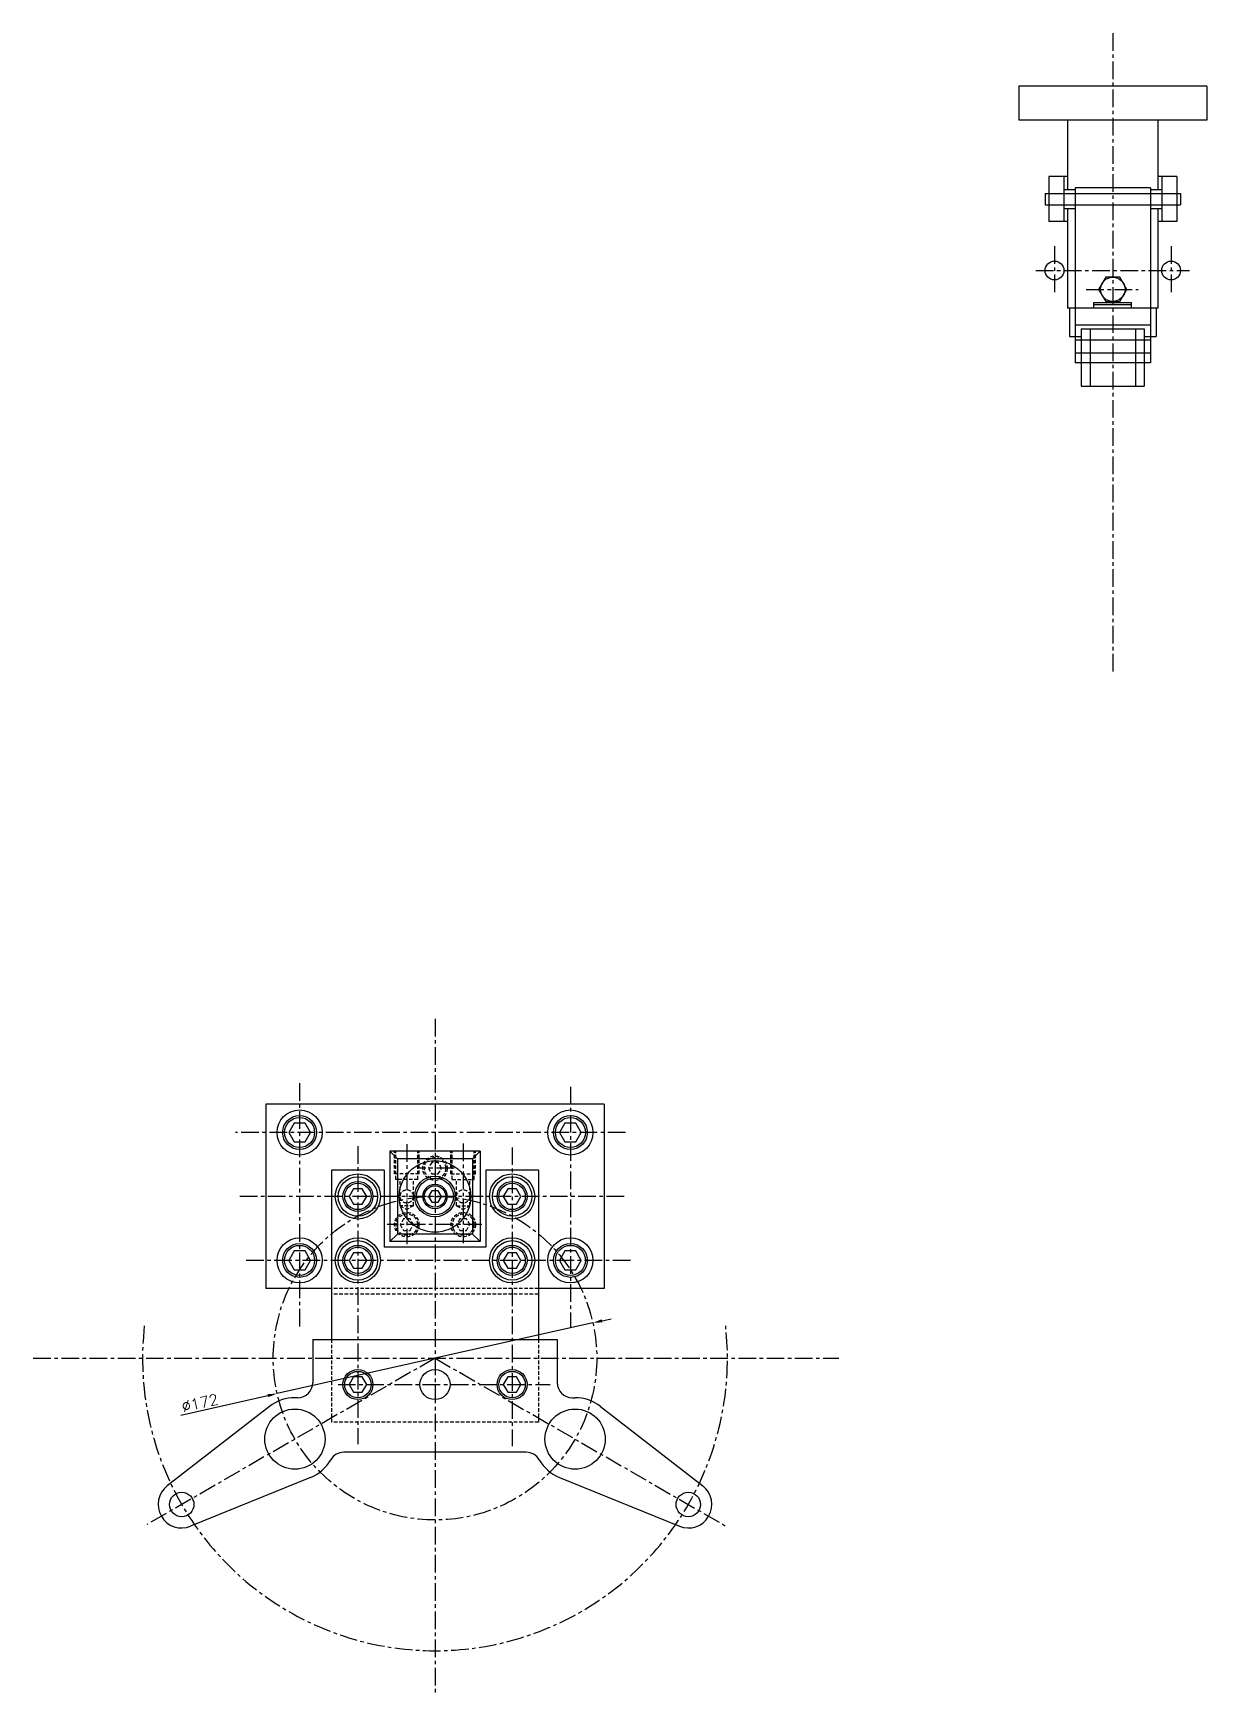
# Model space of a CAD drawing. Extents: x -13768 to 18086, y -10615 to 1188.
# Drawn here: x 8071 to 8695, y -4001 to -3119 of the extents above; entities that cross this region are included whole.
import ezdxf

# ---------------------------------------------------------------- set-up
doc = ezdxf.new("R2010")
doc.units = 0
doc.header["$LTSCALE"] = 7.5
doc.header["$MEASUREMENT"] = 0
doc.linetypes.add('CENTER', pattern=[2, 1.25, -0.25, 0.25, -0.25])
doc.linetypes.add('HIDDEN', pattern=[0.375, 0.25, -0.125])
doc.layers.get('0').update_dxf_attribs({"linetype": 'CONTINUOUS'})
doc.layers.get('DEFPOINTS').update_dxf_attribs({"linetype": 'CONTINUOUS'})
for name, color, linetype in [('CL', 1, 'CENTER'), ('CO', 3, 'CONTINUOUS'), ('OC', 1, 'HIDDEN')]:
    doc.layers.add(name, color=color, linetype=linetype)
doc.styles.add('ROMANS', font='ROMANS.SHX')
doc.dimstyles.new('2CON5', dxfattribs={"dimscale": 2.5, "dimtxt": 2.3, "dimasz": 2, "dimexe": 0.5, "dimexo": 0.0625, "dimgap": 0.5, "dimtad": 1, "dimdec": 4, "dimdsep": 46, "dimtxsty": 'ROMANS', "dimcen": -2, "dimclrt": 7, "dimadec": 0, "dimazin": 0, "dimtfac": 0.869565, "dimtdec": 4, "dimtmove": 0, "dimatfit": 3, "dimfxl": 1, "dimtolj": 1, "dimarcsym": 0})

msp = doc.modelspace()

# ---------------------------------------------------------------- blocks, each defined once
blk = doc.blocks.new('12912S')
blk.add_lwpolyline([(-2.9, 5.02), (-5.8, 0), (-2.9, -5.02), (2.9, -5.02), (5.8, 0), (2.9, 5.02)], close=True)
blk.add_circle((0, 0), 9)
at = {"color": 1}
blk.add_circle((0, 0), 8, dxfattribs=at)
blk = doc.blocks.new('10912S')
blk.add_lwpolyline([(-2.35, 4.07), (-4.7, 0), (-2.35, -4.07), (2.35, -4.07), (4.7, 0), (2.35, 4.07)], close=True)
blk.add_circle((0, 0), 8)
at = {"color": 1}
blk.add_circle((0, 0), 7, dxfattribs=at)
blk = doc.blocks.new('*D603')
at = {"layer": 'CO', "color": 0, "lineweight": -2}
for p, q in [((8373.7, -3803.01), (8378.58, -3801.92)), ((8368.83, -3804.1), (8200.98, -3841.7)), ((8149.81, -3853.16), (8196.1, -3842.79))]:
    blk.add_line(p, q, dxfattribs=at)
at = {"layer": 'CO', "color": 0}
for points in [[(8373.52, -3802.2), (8373.89, -3803.82), (8368.83, -3804.1)], [(8195.92, -3841.98), (8196.29, -3843.6), (8200.98, -3841.7)]]:
    blk.add_solid(points, dxfattribs=at)
at = {"layer": 'DEFPOINTS', "color": 0}
for p in [(8368.83, -3804.1), (8200.98, -3841.7)]:
    blk.add_point(p, dxfattribs=at)
at = {"layer": 'CO', "color": 7, "insert": (8159.88, -3846.68), "char_height": 5.75, "attachment_point": 5, "rotation": 12.62502, "style": 'ROMANS'}
blk.add_mtext('\\A1;∅172', dxfattribs=at)
blk = doc.blocks.new('08912s')
blk.add_lwpolyline([(-1.75, 3.03), (-3.5, 0), (-1.75, -3.03), (1.75, -3.03), (3.5, 0), (1.75, 3.03)], close=True)
blk.add_circle((0, 0), 6.5)
at = {"color": 1}
blk.add_circle((0, 0), 5.7, dxfattribs=at)
blk = doc.blocks.new('08933S')
blk.add_lwpolyline([(-3.75, -6.5), (3.75, -6.5), (7.51, 0), (3.75, 6.5), (-3.75, 6.5), (-7.51, 0)], close=True)
at = {"color": 1}
blk.add_circle((0, 0), 6.5, dxfattribs=at)

# ---------------------------------------------------------------- dimensions: what is measured, and where the dimension line sits
at = {"layer": 'CO'}
dim = msp.add_diameter_dim_2p(p1=(8368.82514, -3804.1039), p2=(8200.98385, -3841.69782), dimstyle='2CON5', dxfattribs=at)
dim.commit()
dim.dimension.update_dxf_attribs({"geometry": '*D603', "text_midpoint": (8160.78303, -3850.7022), "dimtype": 163})

# ---------------------------------------------------------------- linework, layer by layer
for p, q in [((8595.27674, -3146.67667), (8595.27674, -3164.67667)), ((8695.27674, -3146.67667), (8595.27674, -3146.67667)), ((8695.27674, -3146.67667), (8695.27674, -3164.67667)), ((8695.27674, -3164.67667), (8595.27674, -3164.67667)), ((8621.27674, -3164.67667), (8621.27674, -3201.67667)), ((8669.27674, -3164.67667), (8669.27674, -3201.67667)), ((8621.27674, -3194.67667), (8611.27674, -3194.67667)), ((8611.27674, -3194.67667), (8611.27674, -3218.67667)), ((8619.27674, -3194.67667), (8619.27674, -3218.67667)), ((8619.27674, -3201.67667), (8625.27674, -3201.67667)), ((8665.27674, -3200.67667), (8625.27674, -3200.67667)), ((8625.27674, -3200.67667), (8625.27674, -3293.67667)), ((8665.27674, -3200.67667), (8665.27674, -3293.67667)), ((8665.27674, -3201.67667), (8671.27674, -3201.67667)), ((8679.27674, -3194.67667), (8669.27674, -3194.67667)), ((8671.27674, -3194.67667), (8671.27674, -3218.67667)), ((8679.27674, -3194.67667), (8679.27674, -3218.67667)), ((8609.27674, -3203.67667), (8609.27674, -3209.67667)), ((8609.27674, -3203.67667), (8681.27674, -3203.67667)), ((8609.27674, -3209.67667), (8681.27674, -3209.67667)), ((8681.27674, -3203.67667), (8681.27674, -3209.67667)), ((8621.27674, -3218.67667), (8611.27674, -3218.67667)), ((8619.27674, -3211.67667), (8625.27674, -3211.67667)), ((8621.27674, -3211.67667), (8621.27674, -3264.67667)), ((8665.27674, -3211.67667), (8671.27674, -3211.67667)), ((8669.27674, -3211.67667), (8669.27674, -3264.67667)), ((8679.27674, -3218.67667), (8669.27674, -3218.67667)), ((8635.27674, -3264.67667), (8635.27674, -3261.67667)), ((8635.27674, -3261.67667), (8655.27674, -3261.67667)), ((8635.27674, -3262.67667), (8655.27674, -3262.67667)), ((8655.27674, -3264.67667), (8655.27674, -3261.67667)), ((8669.27674, -3264.67667), (8621.27674, -3264.67667)), ((8622.27674, -3264.67667), (8622.27674, -3279.67667)), ((8668.27674, -3264.67667), (8668.27674, -3279.67667)), ((8622.27674, -3279.67667), (8628.52674, -3279.67667)), ((8665.27674, -3273.67667), (8625.27674, -3273.67667)), ((8665.27674, -3281.67667), (8625.27674, -3281.67667)), ((8628.52674, -3275.67667), (8628.52674, -3306.17667)), ((8628.52674, -3275.67667), (8662.02674, -3275.67667)), ((8633.27674, -3275.67667), (8633.27674, -3306.17667)), ((8657.27674, -3275.67667), (8657.27674, -3306.17667)), ((8662.02674, -3275.67667), (8662.02674, -3306.17667)), ((8662.02674, -3279.67667), (8668.27674, -3279.67667)), ((8665.27674, -3288.67667), (8625.27674, -3288.67667)), ((8665.27674, -3293.67667), (8625.27674, -3293.67667)), ((8628.52674, -3306.17667), (8662.02674, -3306.17667)), ((8374.90449, -3687.90086), (8194.90449, -3687.90086)), ((8194.90449, -3687.90086), (8194.90449, -3785.90086)), ((8374.90449, -3687.90086), (8374.90449, -3785.90086)), ((8260.90449, -3712.90086), (8260.90449, -3760.90086)), ((8308.90449, -3712.90086), (8260.90449, -3712.90086)), ((8264.90449, -3716.90086), (8260.90449, -3712.90086)), ((8304.90449, -3716.90086), (8308.90449, -3712.90086)), ((8308.90449, -3712.90086), (8308.90449, -3760.90086)), ((8229.90449, -3722.90086), (8229.90449, -3812.90086)), ((8257.90449, -3722.90086), (8229.90449, -3722.90086)), ((8257.90449, -3722.90086), (8257.90449, -3763.90086)), ((8304.90449, -3716.90086), (8264.90449, -3716.90086)), ((8264.90449, -3716.90086), (8264.90449, -3756.90086)), ((8304.90449, -3716.90086), (8304.90449, -3756.90086)), ((8311.90449, -3722.90086), (8311.90449, -3763.90086)), ((8339.90449, -3722.90086), (8311.90449, -3722.90086)), ((8339.90449, -3722.90086), (8339.90449, -3812.90086)), ((8260.90449, -3760.90086), (8264.90449, -3756.90086)), ((8304.90449, -3756.90086), (8264.90449, -3756.90086)), ((8308.90449, -3760.90086), (8304.90449, -3756.90086)), ((8311.90449, -3763.90086), (8257.90449, -3763.90086)), ((8308.90449, -3760.90086), (8260.90449, -3760.90086)), ((8229.90449, -3785.90086), (8194.90449, -3785.90086)), ((8374.90449, -3785.90086), (8339.90449, -3785.90086)), ((8219.90449, -3812.90086), (8349.90449, -3812.90086)), ((8219.90449, -3812.90086), (8219.90449, -3835.90086)), ((8349.90449, -3812.90086), (8349.90449, -3835.90086)), ((8211.90449, -3843.90086), (8210.42631, -3843.90086)), ((8357.90449, -3843.90086), (8359.38268, -3843.90086)), ((8196.92525, -3848.53073), (8142.56649, -3890.78147)), ((8372.88374, -3848.53073), (8427.2425, -3890.78147)), ((8333.40192, -3872.90086), (8236.40707, -3872.90086)), ((8218.71875, -3886.27819), (8154.94916, -3912.22889)), ((8351.09023, -3886.27819), (8414.85983, -3912.22889))]:
    msp.add_line(p, q)
for centre, radius in [((8614.27674, -3244.67667), 5), ((8676.27674, -3244.67667), 5), ((8212.90449, -3702.90086), 12), ((8356.90449, -3702.90086), 12), ((8284.90449, -3736.90086), 19), ((8243.90449, -3736.90086), 12), ((8243.90449, -3736.90086), 10.5), ((8284.90449, -3736.90086), 10.8), ((8284.90449, -3736.90086), 9.8), ((8325.90449, -3736.90086), 12), ((8325.90449, -3736.90086), 10.5), ((8212.90449, -3770.90086), 12), ((8243.90449, -3770.90086), 12), ((8243.90449, -3770.90086), 10.5), ((8325.90449, -3770.90086), 12), ((8325.90449, -3770.90086), 10.5), ((8356.90449, -3770.90086), 12), ((8284.90449, -3836.90086), 8), ((8210.42631, -3865.90086), 16), ((8359.38268, -3865.90086), 16), ((8150.23754, -3900.65086), 6.5), ((8419.57144, -3900.65086), 6.5)]:
    msp.add_circle(centre, radius)
for centre, radius, start, end in [((8211.90449, -3835.90086), 8, 270, 360), ((8357.90449, -3835.90086), 8, 180, 270), ((8210.42631, -3865.90086), 22, 90, 127.85639322), ((8359.38268, -3865.90086), 22, 52.14360678, 90), ((8236.40707, -3880.90086), 8, 90, 150), ((8333.40192, -3880.90086), 8, 30, 90), ((8210.42631, -3865.90086), 22, 292.14360678, 330), ((8359.38268, -3865.90086), 22, 210, 247.85639322), ((8150.23754, -3900.65086), 12.5, 127.85639322, 292.14360678), ((8419.57144, -3900.65086), 12.5, 247.85639322, 52.14360678)]:
    msp.add_arc(centre, radius, start, end)
at = {"layer": 'CL'}
for p, q in [((8645.27674, -3118.50424), (8645.27674, -3459.5362)), ((8614.27674, -3231.73962), (8614.27674, -3257.78781)), ((8676.27674, -3231.73962), (8676.27674, -3257.78781)), ((8604.33183, -3244.67667), (8686.07446, -3244.67667)), ((8631.21693, -3254.67667), (8658.79306, -3254.67667)), ((8284.90449, -3642.48261), (8284.90449, -4000.76975)), ((8212.90449, -3676.63635), (8212.90449, -3807.07757)), ((8356.90449, -3678.6089), (8356.90449, -3806.63019)), ((8386.21321, -3702.90086), (8178.86442, -3702.90086)), ((8243.90449, -3710.13706), (8243.90449, -3868.59619)), ((8269.90449, -3709.10743), (8269.90449, -3762.35486)), ((8299.90449, -3708.6855), (8299.90449, -3761.74425)), ((8325.90449, -3710.79216), (8325.90449, -3869.73346)), ((8295.02036, -3721.90086), (8276.38979, -3721.90086)), ((8385.44295, -3736.90086), (8180.83899, -3736.90086)), ((8309.81725, -3751.90086), (8259.50733, -3751.90086)), ((8388.84618, -3770.90086), (8183.47221, -3770.90086)), ((8071.2604, -3822.90086), (8499.53407, -3822.90086)), ((8284.90449, -3822.90086), (8131.82138, -3911.28344)), ((8284.90449, -3822.90086), (8439.21112, -3911.98983)), ((8233.34628, -3836.90086), (8346.19293, -3836.90086))]:
    msp.add_line(p, q, dxfattribs=at)
msp.add_circle((8284.90449, -3822.90086), 86, dxfattribs=at)
msp.add_arc((8284.90449, -3822.90086), 155.5, 173.67236489, 6.32763511, dxfattribs=at)
at = {"layer": 'OC'}
for p, q in [((8263.32949, -3724.90086), (8263.32949, -3712.90086)), ((8264.02949, -3727.90086), (8264.02949, -3712.90086)), ((8275.77949, -3727.90086), (8275.77949, -3712.90086)), ((8276.47949, -3724.90086), (8276.47949, -3712.90086)), ((8293.32949, -3724.90086), (8293.32949, -3712.90086)), ((8294.02949, -3727.90086), (8294.02949, -3712.90086)), ((8305.77949, -3727.90086), (8305.77949, -3712.90086)), ((8306.47949, -3724.90086), (8306.47949, -3712.90086)), ((8276.47949, -3724.90086), (8263.32949, -3724.90086)), ((8275.77949, -3727.90086), (8264.02949, -3727.90086)), ((8266.40449, -3741.88014), (8266.40449, -3727.90086)), ((8273.40449, -3741.88014), (8273.40449, -3727.90086)), ((8293.32949, -3724.90086), (8306.47949, -3724.90086)), ((8294.02949, -3727.90086), (8305.77949, -3727.90086)), ((8296.40449, -3741.88014), (8296.40449, -3727.90086)), ((8303.40449, -3741.88014), (8303.40449, -3727.90086)), ((8266.40449, -3741.88014), (8269.90449, -3743.90086)), ((8273.40449, -3741.88014), (8266.40449, -3741.88014)), ((8273.40449, -3741.88014), (8269.90449, -3743.90086)), ((8296.40449, -3741.88014), (8299.90449, -3743.90086)), ((8296.40449, -3741.88014), (8303.40449, -3741.88014)), ((8303.40449, -3741.88014), (8299.90449, -3743.90086)), ((8339.90449, -3785.90086), (8229.90449, -3785.90086)), ((8339.90449, -3788.90086), (8229.90449, -3788.90086)), ((8229.90449, -3812.90086), (8229.90449, -3856.90086)), ((8339.90449, -3812.90086), (8339.90449, -3856.90086)), ((8339.90449, -3856.90086), (8229.90449, -3856.90086))]:
    msp.add_line(p, q, dxfattribs=at)
for centre in [(8269.90449, -3736.90086), (8299.90449, -3736.90086)]:
    msp.add_circle(centre, 3.5, dxfattribs=at)

# ---------------------------------------------------------------- block references
for name, p in [('08933S', (8645.27674, -3254.67667)), ('12912S', (8212.90449, -3702.90086)), ('12912S', (8356.90449, -3702.90086)), ('10912S', (8243.90449, -3736.90086)), ('08912s', (8284.90449, -3736.90086)), ('10912S', (8325.90449, -3736.90086)), ('12912S', (8212.90449, -3770.90086)), ('10912S', (8243.90449, -3770.90086)), ('10912S', (8325.90449, -3770.90086)), ('12912S', (8356.90449, -3770.90086)), ('10912S', (8243.90449, -3836.90086)), ('10912S', (8325.90449, -3836.90086))]:
    msp.add_blockref(name, p)
for p in [(8284.90449, -3721.90086), (8269.90449, -3751.90086), (8299.90449, -3751.90086)]:
    msp.add_blockref('08912s', p, dxfattribs=at)

msp.set_redraw_order([(e.dxf.handle, doc.entitydb.next_handle()) for e in msp.query("TEXT MTEXT ATTDEF DIMENSION ARC_DIMENSION")])  # texts and dimensions are drawn at this point

doc.saveas('drawing.dxf')
